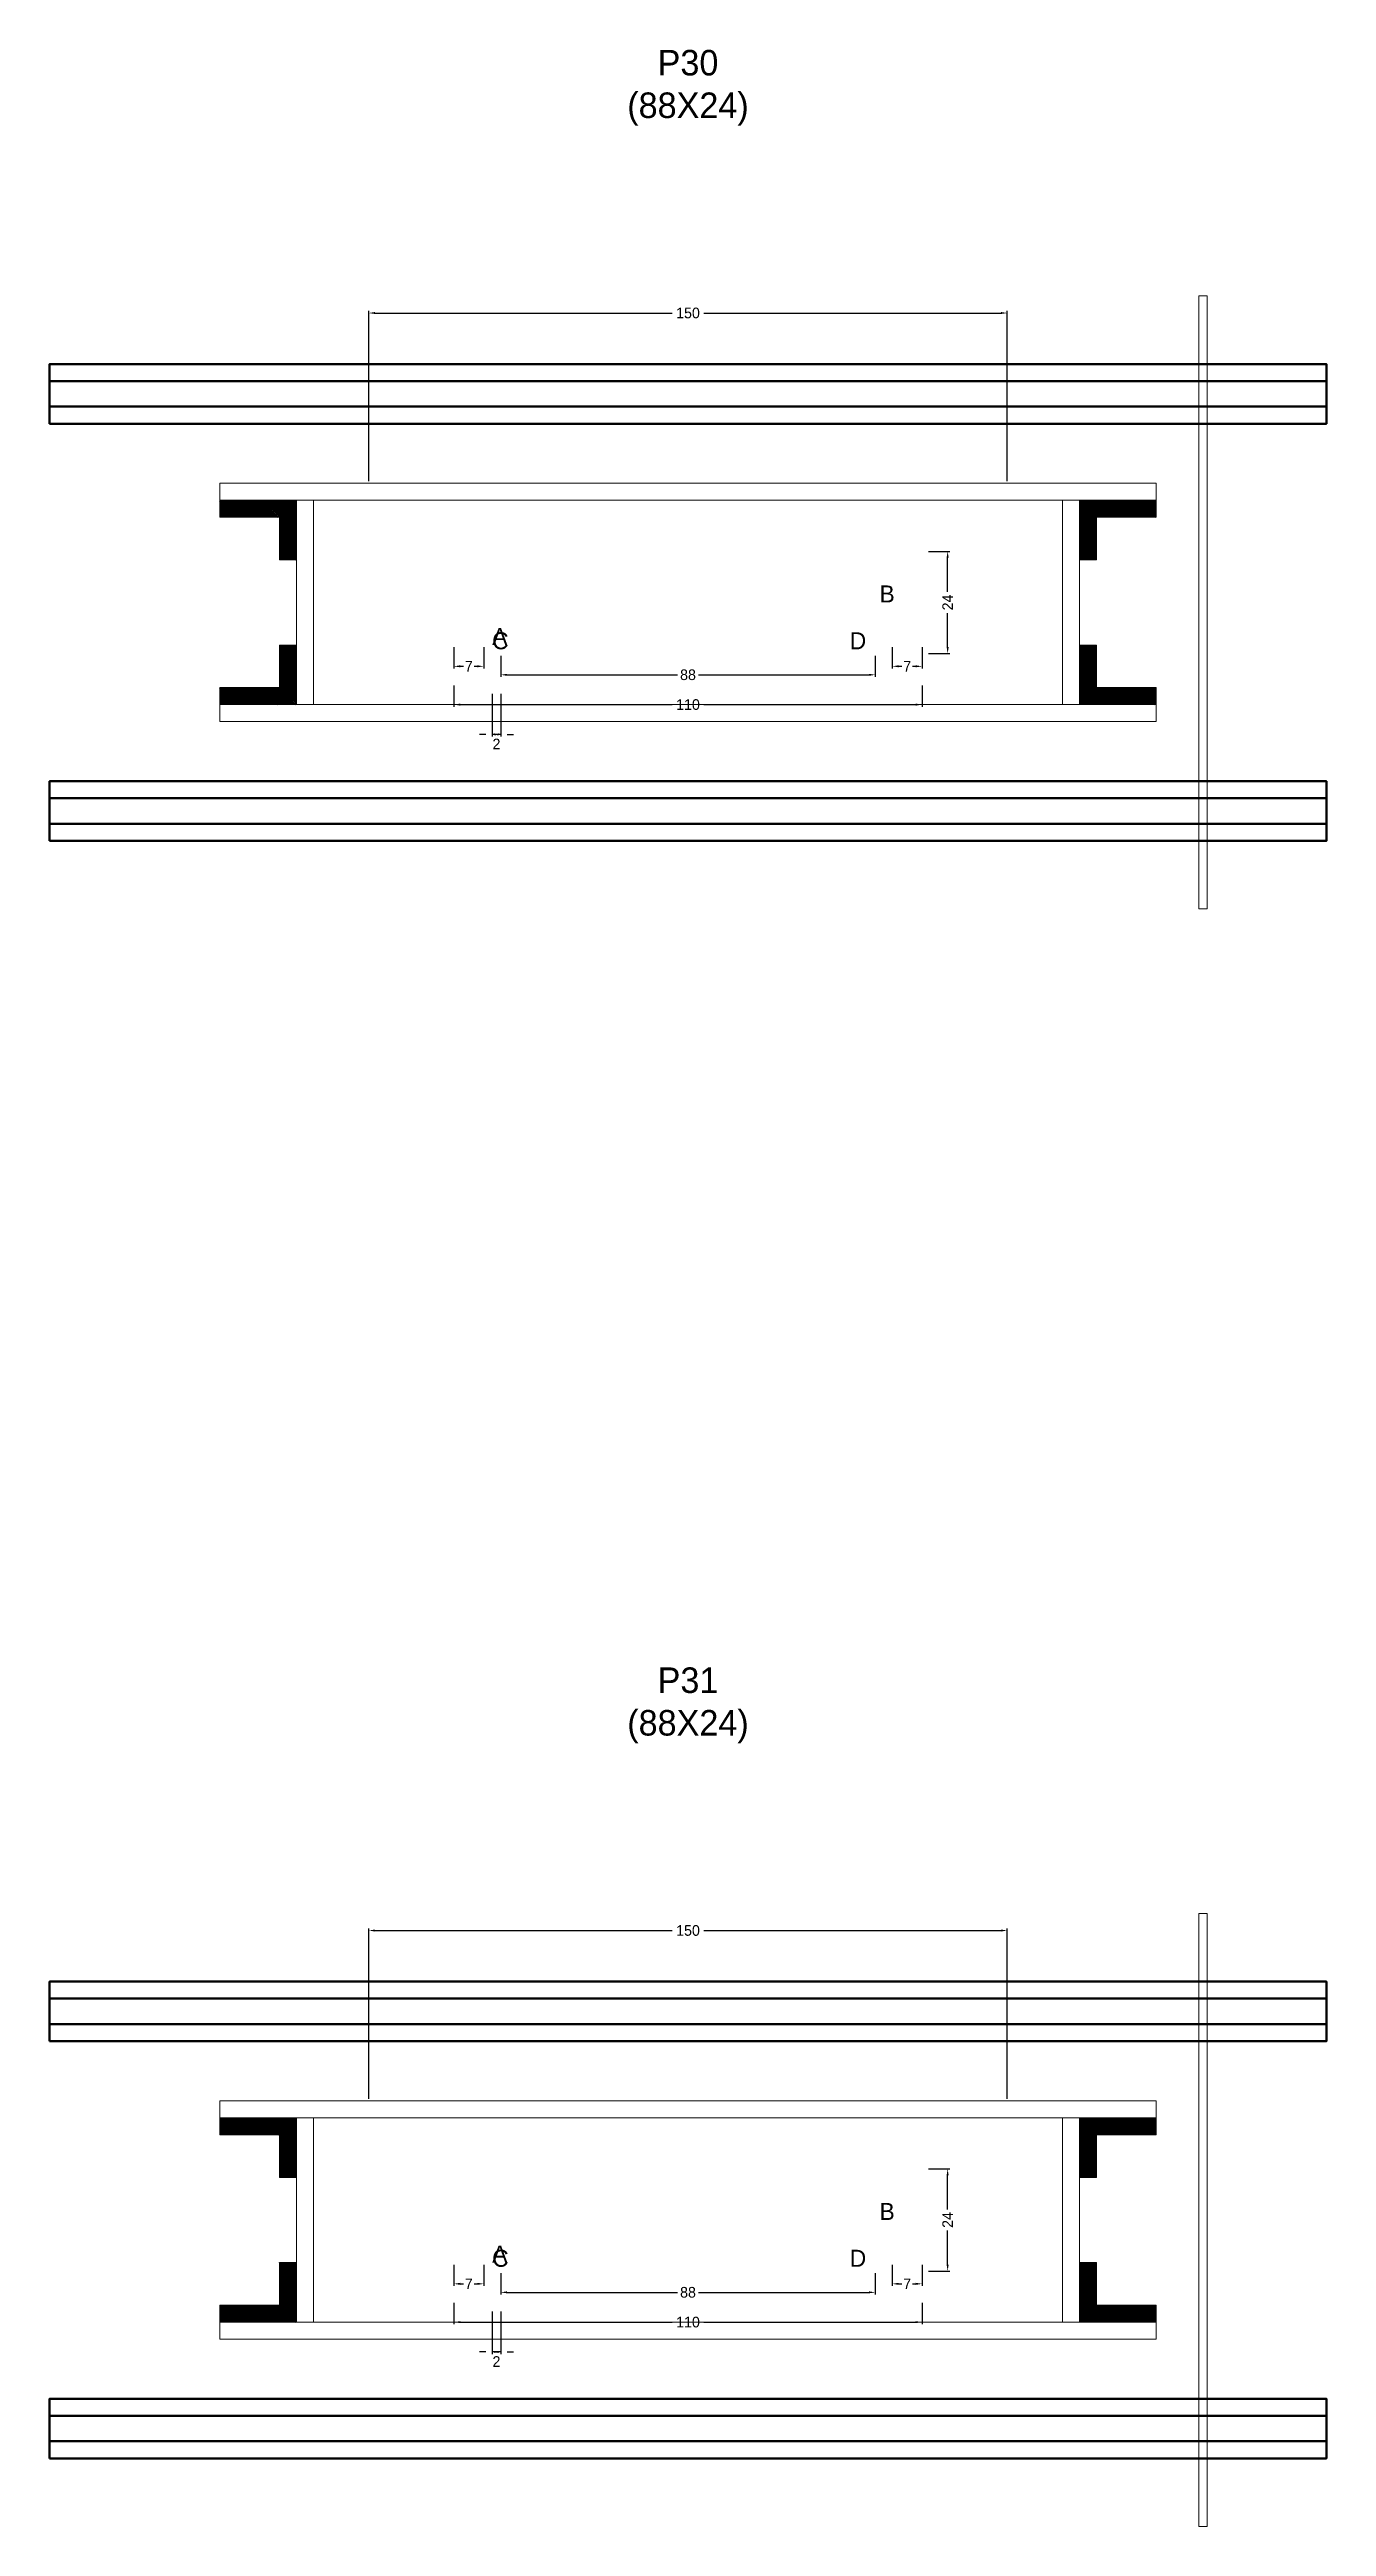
# Model space of a CAD drawing. Header units: centimetres. Extents: x -7000 to 4307, y -13306 to 295.
# Drawn here: x -150 to 150, y -11332 to -10750 of the extents above; entities that cross this region are included whole.
import ezdxf

# ---------------------------------------------------------------- set-up
doc = ezdxf.new("R2010")
doc.units = ezdxf.units.CM
for name, color, linetype in [('COTA', 241, 'Continuous'), ('GRAVATA', 224, 'Continuous'), ('Hachura', 251, 'Continuous'), ('NOMENCLATURA', 7, 'Continuous'), ('SARRAFO', 251, 'Continuous')]:
    doc.layers.add(name, color=color, linetype=linetype)
doc.dimstyles.new('cotax2', dxfattribs={"dimtxt": 2.5, "dimasz": 1.5, "dimexe": 0.5, "dimexo": 0.5, "dimgap": 0.5, "dimtad": 1, "dimcen": 2.5, "dimazin": 3, "dimtfac": 1, "dimtmove": 0, "dimatfit": 3})

msp = doc.modelspace()

# ---------------------------------------------------------------- texts
at = {"layer": 'NOMENCLATURA'}
for s, p in [('B', (45, -10880)), ('A', (-46, -10890)), ('C', (-46, -10891)), ('D', (38, -10891)), ('B', (45, -11260)), ('A', (-46, -11270)), ('C', (-46, -11271)), ('D', (38, -11271))]:
    msp.add_text(s, height=4, dxfattribs=at).set_placement(p)
at = {"layer": 'NOMENCLATURA', "char_height": 6, "attachment_point": 8}
for s, insert in [('P30\\P(88X24)', (0, -10768)), ('P31\\P(88X24)', (0, -11148))]:
    msp.add_mtext(s, dxfattribs=dict(at, insert=insert))

# ---------------------------------------------------------------- blocks, each defined once
blk = doc.blocks.new('_CLOSEDFILLED')
at = {"color": 0, "linetype": 'BYBLOCK'}
blk.add_solid([(-1, 0.16), (0, 0), (-1, -0.16)], dxfattribs=at)
blk = doc.blocks.new('*D1034')
for p, q in [((-55, -11279.5), (-55, -11284.5)), ((55, -11279.5), (55, -11284.5)), ((-53.5, -11284), (-3.75, -11284)), ((3.75, -11284), (53.5, -11284))]:
    blk.add_line(p, q)
at = {"layer": 'Defpoints'}
for p in [(-55, -11279), (55, -11279), (-55, -11284)]:
    blk.add_point(p, dxfattribs=at)
at = {"layer": 'COTA', "xscale": 1.5, "yscale": 1.5, "rotation": 180}
blk.add_blockref('_CLOSEDFILLED', (-55, -11284), dxfattribs=at)
at = {"layer": 'COTA', "xscale": 1.5, "yscale": 1.5}
blk.add_blockref('_CLOSEDFILLED', (55, -11284), dxfattribs=at)
at = {"layer": 'COTA', "insert": (0, -11284), "char_height": 2.5, "attachment_point": 5}
blk.add_mtext('110', dxfattribs=at)
blk = doc.blocks.new('*D1035')
for p, q in [((-44, -11272.5), (-44, -11277.5)), ((-42.5, -11277), (-2.5, -11277)), ((2.5, -11277), (42.5, -11277)), ((44, -11272.5), (44, -11277.5))]:
    blk.add_line(p, q)
at = {"layer": 'Defpoints'}
for p in [(-44, -11272), (-44, -11277), (44, -11272)]:
    blk.add_point(p, dxfattribs=at)
at = {"layer": 'COTA', "xscale": 1.5, "yscale": 1.5, "rotation": 180}
blk.add_blockref('_CLOSEDFILLED', (-44, -11277), dxfattribs=at)
at = {"layer": 'COTA', "xscale": 1.5, "yscale": 1.5}
blk.add_blockref('_CLOSEDFILLED', (44, -11277), dxfattribs=at)
at = {"layer": 'COTA', "insert": (0, -11277), "char_height": 2.5, "attachment_point": 5}
blk.add_mtext('88', dxfattribs=at)
blk = doc.blocks.new('*D1036')
for p, q in [((56.5, -11248), (61.5, -11248)), ((61, -11257.5), (61, -11249.5)), ((61, -11270.5), (61, -11262.5)), ((56.5, -11272), (61.5, -11272))]:
    blk.add_line(p, q)
at = {"layer": 'Defpoints'}
for p in [(56, -11248), (56, -11272), (61, -11272)]:
    blk.add_point(p, dxfattribs=at)
at = {"layer": 'COTA', "xscale": 1.5, "yscale": 1.5}
for p, rotation in [((61, -11248), 90), ((61, -11272), 270)]:
    blk.add_blockref('_CLOSEDFILLED', p, dxfattribs=dict(at, rotation=rotation))
at = {"layer": 'COTA', "insert": (61, -11260), "char_height": 2.5, "attachment_point": 5, "rotation": 90}
blk.add_mtext('24', dxfattribs=at)
blk = doc.blocks.new('*D1037')
for p, q in [((-55, -11270.5), (-55, -11275.5)), ((-48, -11270.5), (-48, -11275.5)), ((-53.5, -11275), (-52.75, -11275)), ((-50.25, -11275), (-49.5, -11275))]:
    blk.add_line(p, q)
at = {"layer": 'Defpoints'}
for p in [(-55, -11270), (-48, -11270), (-55, -11275)]:
    blk.add_point(p, dxfattribs=at)
at = {"layer": 'COTA', "xscale": 1.5, "yscale": 1.5, "rotation": 180}
blk.add_blockref('_CLOSEDFILLED', (-55, -11275), dxfattribs=at)
at = {"layer": 'COTA', "xscale": 1.5, "yscale": 1.5}
blk.add_blockref('_CLOSEDFILLED', (-48, -11275), dxfattribs=at)
at = {"layer": 'COTA', "insert": (-51.5, -11275), "char_height": 2.5, "attachment_point": 5}
blk.add_mtext('7', dxfattribs=at)
blk = doc.blocks.new('*D1038')
for p, q in [((48, -11270.5), (48, -11275.5)), ((55, -11270.5), (55, -11275.5)), ((49.5, -11275), (50.25, -11275)), ((52.75, -11275), (53.5, -11275))]:
    blk.add_line(p, q)
at = {"layer": 'Defpoints'}
for p in [(48, -11270), (55, -11270), (48, -11275)]:
    blk.add_point(p, dxfattribs=at)
at = {"layer": 'COTA', "xscale": 1.5, "yscale": 1.5, "rotation": 180}
blk.add_blockref('_CLOSEDFILLED', (48, -11275), dxfattribs=at)
at = {"layer": 'COTA', "xscale": 1.5, "yscale": 1.5}
blk.add_blockref('_CLOSEDFILLED', (55, -11275), dxfattribs=at)
at = {"layer": 'COTA', "insert": (51.5, -11275), "char_height": 2.5, "attachment_point": 5}
blk.add_mtext('7', dxfattribs=at)
blk = doc.blocks.new('*D1039')
for p, q in [((-75, -11231.5), (-75, -11191.5)), ((-73.5, -11192), (-3.75, -11192)), ((3.75, -11192), (73.5, -11192)), ((75, -11231.5), (75, -11191.5))]:
    blk.add_line(p, q)
at = {"layer": 'Defpoints'}
for p in [(-75, -11192), (-75, -11232), (75, -11232)]:
    blk.add_point(p, dxfattribs=at)
at = {"layer": 'COTA', "xscale": 1.5, "yscale": 1.5, "rotation": 180}
blk.add_blockref('_CLOSEDFILLED', (-75, -11192), dxfattribs=at)
at = {"layer": 'COTA', "xscale": 1.5, "yscale": 1.5}
blk.add_blockref('_CLOSEDFILLED', (75, -11192), dxfattribs=at)
at = {"layer": 'COTA', "insert": (0, -11192), "char_height": 2.5, "attachment_point": 5}
blk.add_mtext('150', dxfattribs=at)
blk = doc.blocks.new('*D1000')
for p, q in [((-55, -10899.5), (-55, -10904.5)), ((-53.5, -10904), (-3.75, -10904)), ((3.75, -10904), (53.5, -10904)), ((55, -10899.5), (55, -10904.5))]:
    blk.add_line(p, q)
at = {"layer": 'Defpoints'}
for p in [(-55, -10899), (-55, -10904), (55, -10899)]:
    blk.add_point(p, dxfattribs=at)
at = {"layer": 'COTA', "xscale": 1.5, "yscale": 1.5, "rotation": 180}
blk.add_blockref('_CLOSEDFILLED', (-55, -10904), dxfattribs=at)
at = {"layer": 'COTA', "xscale": 1.5, "yscale": 1.5}
blk.add_blockref('_CLOSEDFILLED', (55, -10904), dxfattribs=at)
at = {"layer": 'COTA', "insert": (0, -10904), "char_height": 2.5, "attachment_point": 5}
blk.add_mtext('110', dxfattribs=at)
blk = doc.blocks.new('*D1001')
for p, q in [((-44, -10892.5), (-44, -10897.5)), ((44, -10892.5), (44, -10897.5)), ((-42.5, -10897), (-2.5, -10897)), ((2.5, -10897), (42.5, -10897))]:
    blk.add_line(p, q)
at = {"layer": 'Defpoints'}
for p in [(-44, -10892), (44, -10892), (-44, -10897)]:
    blk.add_point(p, dxfattribs=at)
at = {"layer": 'COTA', "xscale": 1.5, "yscale": 1.5, "rotation": 180}
blk.add_blockref('_CLOSEDFILLED', (-44, -10897), dxfattribs=at)
at = {"layer": 'COTA', "xscale": 1.5, "yscale": 1.5}
blk.add_blockref('_CLOSEDFILLED', (44, -10897), dxfattribs=at)
at = {"layer": 'COTA', "insert": (0, -10897), "char_height": 2.5, "attachment_point": 5}
blk.add_mtext('88', dxfattribs=at)
blk = doc.blocks.new('*D1002')
for p, q in [((56.5, -10868), (61.5, -10868)), ((61, -10877.5), (61, -10869.5)), ((61, -10890.5), (61, -10882.5)), ((56.5, -10892), (61.5, -10892))]:
    blk.add_line(p, q)
at = {"layer": 'Defpoints'}
for p in [(56, -10868), (56, -10892), (61, -10892)]:
    blk.add_point(p, dxfattribs=at)
at = {"layer": 'COTA', "xscale": 1.5, "yscale": 1.5}
for p, rotation in [((61, -10868), 90), ((61, -10892), 270)]:
    blk.add_blockref('_CLOSEDFILLED', p, dxfattribs=dict(at, rotation=rotation))
at = {"layer": 'COTA', "insert": (61, -10880), "char_height": 2.5, "attachment_point": 5, "rotation": 90}
blk.add_mtext('24', dxfattribs=at)
blk = doc.blocks.new('*D1003')
for p, q in [((-55, -10890.5), (-55, -10895.5)), ((-48, -10890.5), (-48, -10895.5)), ((-53.5, -10895), (-52.75, -10895)), ((-50.25, -10895), (-49.5, -10895))]:
    blk.add_line(p, q)
at = {"layer": 'Defpoints'}
for p in [(-55, -10890), (-48, -10890), (-55, -10895)]:
    blk.add_point(p, dxfattribs=at)
at = {"layer": 'COTA', "xscale": 1.5, "yscale": 1.5, "rotation": 180}
blk.add_blockref('_CLOSEDFILLED', (-55, -10895), dxfattribs=at)
at = {"layer": 'COTA', "xscale": 1.5, "yscale": 1.5}
blk.add_blockref('_CLOSEDFILLED', (-48, -10895), dxfattribs=at)
at = {"layer": 'COTA', "insert": (-51.5, -10895), "char_height": 2.5, "attachment_point": 5}
blk.add_mtext('7', dxfattribs=at)
blk = doc.blocks.new('*D1004')
for p, q in [((48, -10890.5), (48, -10895.5)), ((55, -10890.5), (55, -10895.5)), ((49.5, -10895), (50.25, -10895)), ((52.75, -10895), (53.5, -10895))]:
    blk.add_line(p, q)
at = {"layer": 'Defpoints'}
for p in [(48, -10890), (55, -10890), (48, -10895)]:
    blk.add_point(p, dxfattribs=at)
at = {"layer": 'COTA', "xscale": 1.5, "yscale": 1.5, "rotation": 180}
blk.add_blockref('_CLOSEDFILLED', (48, -10895), dxfattribs=at)
at = {"layer": 'COTA', "xscale": 1.5, "yscale": 1.5}
blk.add_blockref('_CLOSEDFILLED', (55, -10895), dxfattribs=at)
at = {"layer": 'COTA', "insert": (51.5, -10895), "char_height": 2.5, "attachment_point": 5}
blk.add_mtext('7', dxfattribs=at)
blk = doc.blocks.new('*D1005')
for p, q in [((-75, -10851.5), (-75, -10811.5)), ((75, -10851.5), (75, -10811.5)), ((-73.5, -10812), (-3.75, -10812)), ((3.75, -10812), (73.5, -10812))]:
    blk.add_line(p, q)
at = {"layer": 'Defpoints'}
for p in [(-75, -10812), (-75, -10852), (75, -10852)]:
    blk.add_point(p, dxfattribs=at)
at = {"layer": 'COTA', "xscale": 1.5, "yscale": 1.5, "rotation": 180}
blk.add_blockref('_CLOSEDFILLED', (-75, -10812), dxfattribs=at)
at = {"layer": 'COTA', "xscale": 1.5, "yscale": 1.5}
blk.add_blockref('_CLOSEDFILLED', (75, -10812), dxfattribs=at)
at = {"layer": 'COTA', "insert": (0, -10812), "char_height": 2.5, "attachment_point": 5}
blk.add_mtext('150', dxfattribs=at)

# ---------------------------------------------------------------- dimensions: what is measured, and where the dimension line sits
at = {"layer": 'COTA'}
for base, p1, p2, picture, middle in [((-75, -10812), (-75, -10852), (75, -10852), '*D1005', (0, -10812)), ((-55, -10895), (-55, -10890), (-48, -10890), '*D1003', (-51.5, -10895)), ((-44, -10897), (-44, -10892), (44, -10892), '*D1001', (0, -10897)), ((48, -10895), (48, -10890), (55, -10890), '*D1004', (51.5, -10895)), ((-55, -10904), (-55, -10899), (55, -10899), '*D1000', (0, -10904)), ((-75, -11192), (-75, -11232), (75, -11232), '*D1039', (0, -11192)), ((-55, -11275), (-55, -11270), (-48, -11270), '*D1037', (-51.5, -11275)), ((48, -11275), (48, -11270), (55, -11270), '*D1038', (51.5, -11275)), ((-44, -11277), (-44, -11272), (44, -11272), '*D1035', (0, -11277)), ((-55, -11284), (-55, -11279), (55, -11279), '*D1034', (0, -11284))]:
    dim = msp.add_linear_dim(base=base, p1=p1, p2=p2, dimstyle='cotax2', dxfattribs=at)
    dim.commit()
    dim.dimension.update_dxf_attribs({"geometry": picture, "text_midpoint": middle})
for base, p1, p2, picture, middle in [((61, -10892), (56, -10892), (56, -10868), '*D1002', (61, -10880)), ((61, -11272), (56, -11272), (56, -11248), '*D1036', (61, -11260))]:
    dim = msp.add_linear_dim(base=base, p1=p1, p2=p2, angle=90, dimstyle='cotax2', dxfattribs=at)
    dim.commit()
    dim.dimension.update_dxf_attribs({"geometry": picture, "text_midpoint": middle})
for base, p1, p2 in [((-44, -10911), (-44, -10901), (-46, -10901)), ((-44, -11291), (-44, -11281), (-46, -11281))]:
    msp.add_linear_dim(base=base, p1=p1, p2=p2, dimstyle='cotax2', dxfattribs=at).render()

# ---------------------------------------------------------------- hatches: boundary and pattern name
at = {"layer": 'SARRAFO'}
h = msp.add_hatch(dxfattribs=at)
h.set_pattern_fill('SOLID', scale=2)
h.paths.add_polyline_path([(-110, -10860), (-96, -10860), (-96, -10856), (-110, -10856)])
h = msp.add_hatch(dxfattribs=at)
h.set_pattern_fill('SOLID', scale=2)
h.paths.add_polyline_path([(-96, -10870), (-92, -10870), (-92, -10856), (-96, -10856)])
h = msp.add_hatch(dxfattribs=at)
h.set_pattern_fill('SOLID', scale=2)
h.paths.add_polyline_path([(92, -10870), (96, -10870), (96, -10856), (92, -10856)])
h = msp.add_hatch(dxfattribs=at)
h.set_pattern_fill('SOLID', scale=2)
h.paths.add_polyline_path([(96, -10860), (110, -10860), (110, -10856), (96, -10856)])
h = msp.add_hatch(dxfattribs=at)
h.set_pattern_fill('SOLID', scale=2)
h.paths.add_polyline_path([(-96, -10904), (-92, -10904), (-92, -10890), (-96, -10890)])
h = msp.add_hatch(dxfattribs=at)
h.set_pattern_fill('SOLID', scale=2)
h.paths.add_polyline_path([(92, -10904), (96, -10904), (96, -10890), (92, -10890)])
h = msp.add_hatch(dxfattribs=at)
h.set_pattern_fill('SOLID', scale=2)
h.paths.add_polyline_path([(-110, -10904), (-96, -10904), (-96, -10900), (-110, -10900)])
h = msp.add_hatch(dxfattribs=at)
h.set_pattern_fill('SOLID', scale=2)
h.paths.add_polyline_path([(96, -10904), (110, -10904), (110, -10900), (96, -10900)])
h = msp.add_hatch(dxfattribs=at)
h.set_pattern_fill('SOLID', scale=2)
h.paths.add_polyline_path([(-110, -11240), (-96, -11240), (-96, -11236), (-110, -11236)])
h = msp.add_hatch(dxfattribs=at)
h.set_pattern_fill('SOLID', scale=2)
h.paths.add_polyline_path([(-96, -11250), (-92, -11250), (-92, -11236), (-96, -11236)])
h = msp.add_hatch(dxfattribs=at)
h.set_pattern_fill('SOLID', scale=2)
h.paths.add_polyline_path([(92, -11250), (96, -11250), (96, -11236), (92, -11236)])
h = msp.add_hatch(dxfattribs=at)
h.set_pattern_fill('SOLID', scale=2)
h.paths.add_polyline_path([(96, -11240), (110, -11240), (110, -11236), (96, -11236)])
h = msp.add_hatch(dxfattribs=at)
h.set_pattern_fill('SOLID', scale=2)
h.paths.add_polyline_path([(-96, -11284), (-92, -11284), (-92, -11270), (-96, -11270)])
h = msp.add_hatch(dxfattribs=at)
h.set_pattern_fill('SOLID', scale=2)
h.paths.add_polyline_path([(92, -11284), (96, -11284), (96, -11270), (92, -11270)])
h = msp.add_hatch(dxfattribs=at)
h.set_pattern_fill('SOLID', scale=2)
h.paths.add_polyline_path([(-110, -11284), (-96, -11284), (-96, -11280), (-110, -11280)])
h = msp.add_hatch(dxfattribs=at)
h.set_pattern_fill('SOLID', scale=2)
h.paths.add_polyline_path([(96, -11284), (110, -11284), (110, -11280), (96, -11280)])

# ---------------------------------------------------------------- linework, layer by layer
at = {"layer": 'GRAVATA', "lineweight": 50}
for points in [[(-150, -10838), (150, -10838), (150, -10824), (-150, -10824)], [(-150, -10834), (150, -10834), (150, -10828), (-150, -10828)], [(-150, -10936), (150, -10936), (150, -10922), (-150, -10922)], [(-150, -10932), (150, -10932), (150, -10926), (-150, -10926)], [(-150, -11218), (150, -11218), (150, -11204), (-150, -11204)], [(-150, -11214), (150, -11214), (150, -11208), (-150, -11208)], [(-150, -11316), (150, -11316), (150, -11302), (-150, -11302)], [(-150, -11312), (150, -11312), (150, -11306), (-150, -11306)]]:
    msp.add_lwpolyline(points, close=True, dxfattribs=at)
at = {"layer": 'Hachura', "lineweight": 13}
for points in [[(120, -10952), (122, -10952), (122, -10808), (120, -10808)], [(120, -11332), (122, -11332), (122, -11188), (120, -11188)]]:
    msp.add_lwpolyline(points, close=True, dxfattribs=at)
at = {"layer": 'Hachura', "lineweight": 18}
for points in [[(-110, -10856), (110, -10856), (110, -10852), (-110, -10852)], [(-92, -10904), (-88, -10904), (-88, -10856), (-92, -10856)], [(88, -10904), (92, -10904), (92, -10856), (88, -10856)], [(-110, -10908), (110, -10908), (110, -10904), (-110, -10904)], [(-110, -11236), (110, -11236), (110, -11232), (-110, -11232)], [(-92, -11284), (-88, -11284), (-88, -11236), (-92, -11236)], [(88, -11284), (92, -11284), (92, -11236), (88, -11236)], [(-110, -11288), (110, -11288), (110, -11284), (-110, -11284)]]:
    msp.add_lwpolyline(points, close=True, dxfattribs=at)
at = {"layer": 'SARRAFO', "lineweight": 13}
for points in [[(-110, -10860), (-96, -10860), (-96, -10856), (-110, -10856)], [(-96, -10870), (-92, -10870), (-92, -10856), (-96, -10856)], [(92, -10870), (96, -10870), (96, -10856), (92, -10856)], [(96, -10860), (110, -10860), (110, -10856), (96, -10856)], [(-96, -10904), (-92, -10904), (-92, -10890), (-96, -10890)], [(92, -10904), (96, -10904), (96, -10890), (92, -10890)], [(-110, -10904), (-96, -10904), (-96, -10900), (-110, -10900)], [(96, -10904), (110, -10904), (110, -10900), (96, -10900)], [(-110, -11240), (-96, -11240), (-96, -11236), (-110, -11236)], [(-96, -11250), (-92, -11250), (-92, -11236), (-96, -11236)], [(92, -11250), (96, -11250), (96, -11236), (92, -11236)], [(96, -11240), (110, -11240), (110, -11236), (96, -11236)], [(-96, -11284), (-92, -11284), (-92, -11270), (-96, -11270)], [(92, -11284), (96, -11284), (96, -11270), (92, -11270)], [(-110, -11284), (-96, -11284), (-96, -11280), (-110, -11280)], [(96, -11284), (110, -11284), (110, -11280), (96, -11280)]]:
    msp.add_lwpolyline(points, close=True, dxfattribs=at)

msp.set_redraw_order([(e.dxf.handle, doc.entitydb.next_handle()) for e in msp.query("TEXT MTEXT ATTDEF DIMENSION ARC_DIMENSION")])  # texts and dimensions are drawn at this point

doc.saveas('drawing.dxf')
